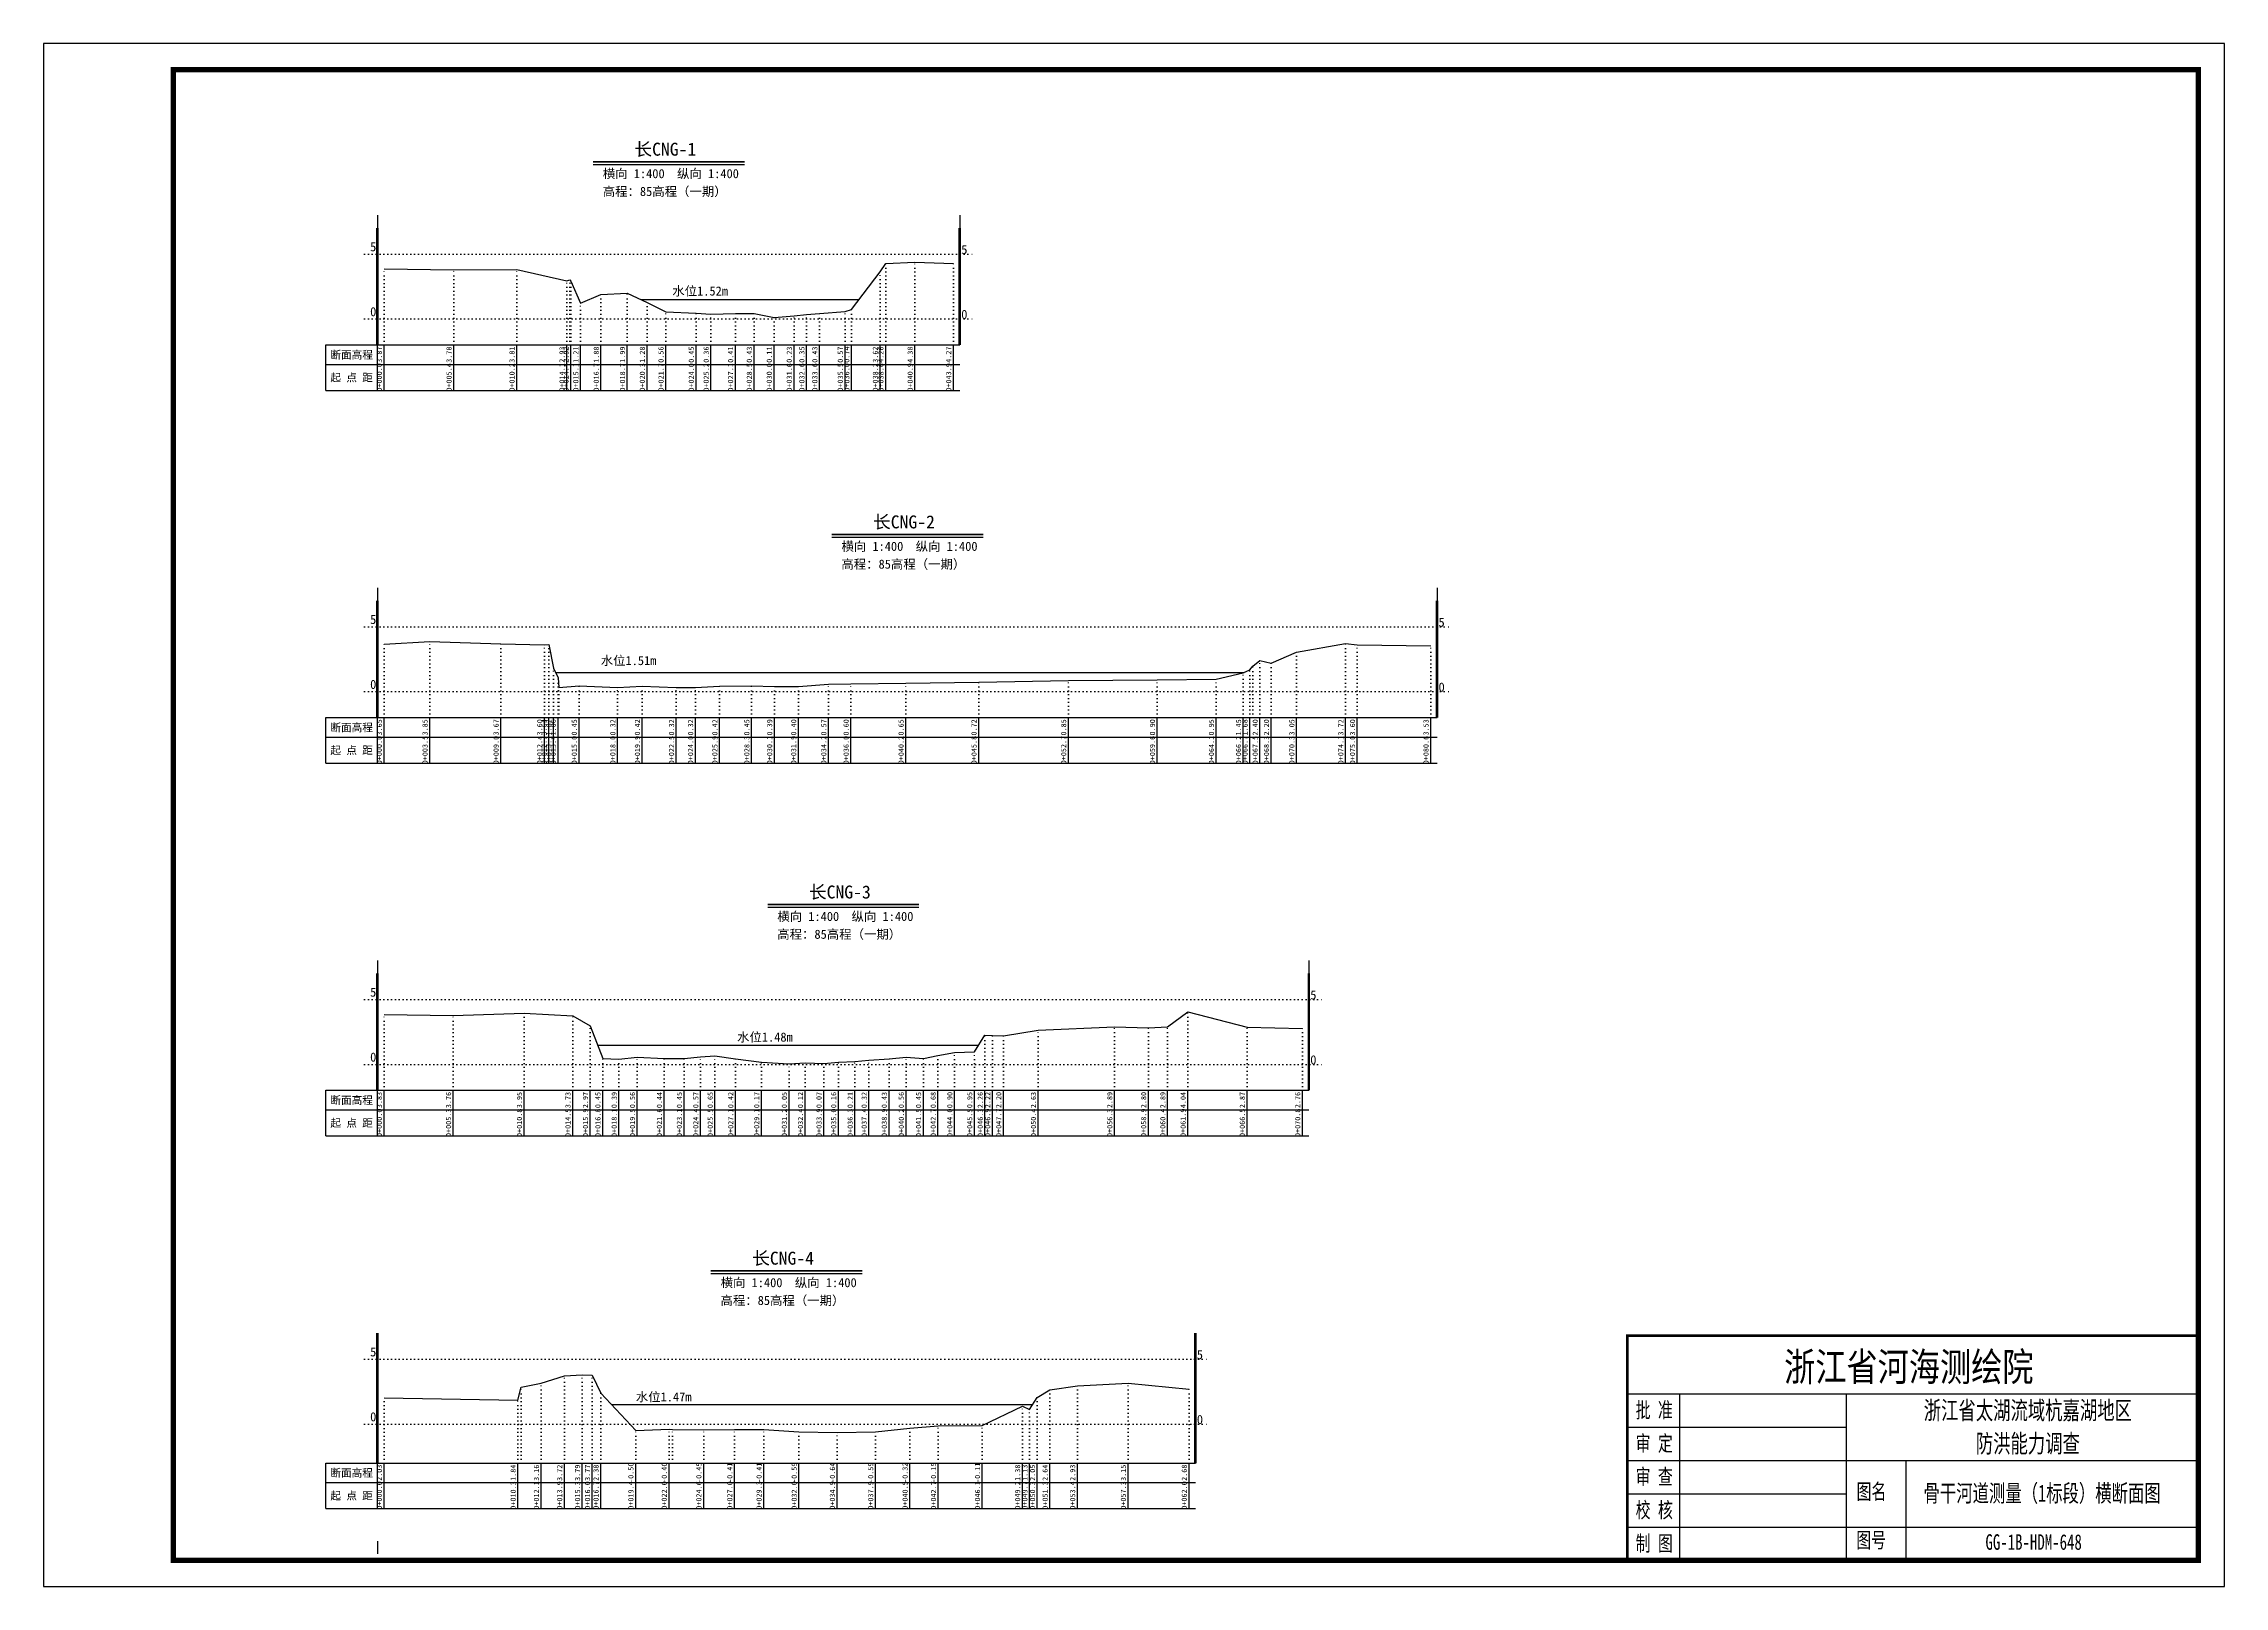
# Model space of a CAD drawing. Header units: millimetres. Extents: x 519117 to 520437, y 3371934 to 3372231.
# Drawn here: x 519116.5 to 519536.5, y 3371934.1 to 3372231.1 of the extents above; entities that cross this region are included whole.
import ezdxf
from ezdxf.enums import TextEntityAlignment as Align

# ---------------------------------------------------------------- set-up
doc = ezdxf.new("R2010")
doc.units = ezdxf.units.MM
doc.header["$LTSCALE"] = 0.4
doc.header["$MEASUREMENT"] = 0
doc.linetypes.add('X4', pattern=[1.6, 0, -1.6])
for name, color, linetype in [('DMX', 1, 'Continuous'), ('TEXT', 7, 'Continuous'), ('zdm1', 5, 'Continuous'), ('ZDMT5', 3, 'Continuous'), ('图框', 7, 'Continuous'), ('断面名称', 5, 'Continuous'), ('比例尺', 3, 'Continuous'), ('水位', 7, 'Continuous')]:
    doc.layers.add(name, color=color, linetype=linetype)
doc.styles.add('HDM', font='仿宋_GB2312.ttf')
doc.styles.add('tk2', font='SimSun.ttf', dxfattribs={"width": 0.8})

msp = doc.modelspace()

# ---------------------------------------------------------------- linework, layer by layer
at = {"lineweight": 100, "const_width": 0.5}
msp.add_lwpolyline([(519531.53, 3371982.35), (519421.53, 3371982.35), (519421.53, 3371939.06), (519531.53, 3371939.06), (519531.53, 3371982.35)], dxfattribs=at)
at = {"layer": 'DMX', "linetype": 'Continuous', "flags": 128}
for points in [[(519182.11, 3372187.74), (519195.53, 3372187.51), (519207.66, 3372187.59), (519217.28, 3372185.39), (519217.86, 3372185.59), (519218.06, 3372185.36), (519219.96, 3372181.09), (519223.88, 3372182.76), (519228.93, 3372183.04), (519232.76, 3372181.26), (519236.36, 3372179.46), (519242.18, 3372179.19), (519245.06, 3372178.96), (519249.76, 3372179.09), (519253.36, 3372179.14), (519257.21, 3372178.34), (519261.06, 3372178.64), (519263.48, 3372178.94), (519265.98, 3372179.14), (519265.98, 3372179.14), (519270.88, 3372179.49), (519272.13, 3372179.91), (519277.63, 3372187.11), (519278.71, 3372188.71), (519284.33, 3372189.01), (519291.76, 3372188.74)], [(519182.11, 3372115.44), (519190.91, 3372115.94), (519204.58, 3372115.49), (519212.98, 3372115.31), (519213.83, 3372115.41), (519214.76, 3372110.86), (519215.61, 3372108.96), (519215.78, 3372107.11), (519219.66, 3372107.44), (519227.08, 3372107.11), (519231.81, 3372107.36), (519238.38, 3372107.11), (519242.06, 3372107.11), (519246.73, 3372107.36), (519252.88, 3372107.44), (519257.28, 3372107.29), (519261.91, 3372107.31), (519267.71, 3372107.74), (519272.01, 3372107.81), (519282.58, 3372107.94), (519296.63, 3372108.11), (519313.91, 3372108.44), (519331.01, 3372108.56), (519342.36, 3372108.69), (519347.58, 3372109.94), (519348.83, 3372110.51), (519349.43, 3372111.19), (519350.78, 3372112.31), (519352.96, 3372111.81), (519357.86, 3372113.94), (519367.28, 3372115.61), (519369.53, 3372115.31), (519383.68, 3372115.14)], [(519182.11, 3372044.14), (519195.43, 3372043.96), (519209.08, 3372044.44), (519218.43, 3372043.89), (519221.81, 3372041.99), (519224.21, 3372035.69), (519227.33, 3372035.54), (519230.86, 3372035.96), (519236.03, 3372035.66), (519239.88, 3372035.69), (519243.06, 3372035.99), (519245.83, 3372036.19), (519249.78, 3372035.61), (519254.78, 3372034.99), (519260.11, 3372034.69), (519263.21, 3372034.86), (519266.78, 3372034.74), (519269.61, 3372034.96), (519272.78, 3372035.09), (519275.48, 3372035.36), (519279.36, 3372035.64), (519282.63, 3372035.96), (519285.96, 3372035.69), (519288.78, 3372036.26), (519291.98, 3372036.81), (519295.81, 3372036.94), (519297.83, 3372040.21), (519299.28, 3372040.11), (519301.41, 3372040.06), (519308.08, 3372041.14), (519322.78, 3372041.79), (519329.31, 3372041.56), (519333.01, 3372041.79), (519336.91, 3372044.66), (519348.31, 3372041.74), (519358.98, 3372041.46)], [(519182.11, 3371970.39), (519207.88, 3371969.91), (519208.51, 3371972.39), (519212.36, 3371973.21), (519216.83, 3371974.61), (519220.28, 3371974.79), (519222.21, 3371974.74), (519223.83, 3371971.26), (519230.56, 3371964.06), (519236.98, 3371964.31), (519237.66, 3371964.29), (519243.66, 3371964.19), (519249.61, 3371964.29), (519255.23, 3371964.29), (519262.01, 3371963.84), (519269.36, 3371963.71), (519276.73, 3371963.84), (519283.36, 3371964.51), (519288.83, 3371964.94), (519297.31, 3371965.04), (519305.03, 3371968.76), (519306.43, 3371968.14), (519307.91, 3371970.44), (519310.33, 3371971.91), (519315.63, 3371972.64), (519325.41, 3371973.19), (519337.13, 3371972.01)]]:
    msp.add_lwpolyline(points, dxfattribs=at)
at = {"layer": 'TEXT', "color": 0}
for p, q in [((519421.53, 3371971.15, 0), (519531.53, 3371971.15, 0)), ((519431.62, 3371971.15, 0), (519431.62, 3371945.48, 0)), ((519463.7, 3371971.15, 0), (519463.7, 3371945.48, 0)), ((519421.53, 3371964.73, 0), (519463.7, 3371964.73, 0)), ((519421.53, 3371958.31, 0), (519463.7, 3371958.31, 0)), ((519463.7, 3371958.31, 0), (519531.53, 3371958.31, 0)), ((519475.18, 3371958.31, 0), (519475.18, 3371939.06, 0)), ((519421.53, 3371951.9, 0), (519463.7, 3371951.9, 0)), ((519421.53, 3371945.48, 0), (519531.53, 3371945.48, 0)), ((519431.62, 3371945.48, 0), (519431.62, 3371939.06, 0)), ((519463.7, 3371945.48, 0), (519463.7, 3371939.06, 0))]:
    msp.add_line(p, q, dxfattribs=at)
at = {"layer": 'zdm1', "linetype": 'Continuous'}
for p, q in [((519180.73, 3372173.06), (519180.73, 3372195.56)), ((519180.98, 3372173.06), (519180.98, 3372195.56)), ((519292.88, 3372173.06), (519292.88, 3372195.56)), ((519293.13, 3372173.06), (519293.13, 3372195.56)), ((519170.86, 3372164.31), (519170.86, 3372173.06)), ((519170.86, 3372173.06), (519182.11, 3372173.06)), ((519180.86, 3372164.31), (519180.86, 3372173.06)), ((519182.11, 3372173.06), (519293.01, 3372173.06)), ((519170.86, 3372169.31), (519293.01, 3372169.31)), ((519170.86, 3372164.31), (519293.01, 3372164.31)), ((519180.73, 3372101.31), (519180.73, 3372123.81)), ((519180.98, 3372101.31), (519180.98, 3372123.81)), ((519384.81, 3372101.31), (519384.81, 3372123.81)), ((519385.06, 3372101.31), (519385.06, 3372123.81)), ((519170.86, 3372092.56), (519170.86, 3372101.31)), ((519170.86, 3372101.31), (519182.11, 3372101.31)), ((519180.86, 3372092.56), (519180.86, 3372101.31)), ((519182.11, 3372101.31), (519384.93, 3372101.31)), ((519170.86, 3372097.56), (519384.93, 3372097.56)), ((519170.86, 3372092.56), (519384.93, 3372092.56)), ((519180.73, 3372029.56), (519180.73, 3372052.06)), ((519180.98, 3372029.56), (519180.98, 3372052.06)), ((519360.11, 3372029.56), (519360.11, 3372052.06)), ((519360.36, 3372029.56), (519360.36, 3372052.06)), ((519170.86, 3372020.81), (519170.86, 3372029.56)), ((519170.86, 3372029.56), (519182.11, 3372029.56)), ((519180.86, 3372020.81), (519180.86, 3372029.56)), ((519182.11, 3372029.56), (519360.23, 3372029.56)), ((519170.86, 3372025.81), (519360.23, 3372025.81)), ((519170.86, 3372020.81), (519360.23, 3372020.81)), ((519180.73, 3371957.81), (519180.73, 3371982.81)), ((519180.98, 3371957.81), (519180.98, 3371982.81)), ((519338.26, 3371957.81), (519338.26, 3371982.81)), ((519338.51, 3371957.81), (519338.51, 3371982.81)), ((519170.86, 3371949.06), (519170.86, 3371957.81)), ((519170.86, 3371957.81), (519182.11, 3371957.81)), ((519180.86, 3371949.06), (519180.86, 3371957.81)), ((519182.11, 3371957.81), (519338.38, 3371957.81)), ((519170.86, 3371954.06), (519338.38, 3371954.06)), ((519170.86, 3371949.06), (519338.38, 3371949.06))]:
    msp.add_line(p, q, dxfattribs=at)
at = {"layer": 'zdm1', "linetype": 'X4'}
for p, q in [((519178.36, 3372190.56), (519295.51, 3372190.56)), ((519178.36, 3372178.06), (519295.51, 3372178.06)), ((519178.36, 3372118.81), (519387.43, 3372118.81)), ((519178.36, 3372106.31), (519387.43, 3372106.31)), ((519178.36, 3372047.06), (519362.73, 3372047.06)), ((519178.36, 3372034.56), (519362.73, 3372034.56)), ((519178.36, 3371977.81), (519340.88, 3371977.81)), ((519178.36, 3371965.31), (519340.88, 3371965.31))]:
    msp.add_line(p, q, dxfattribs=at)
at = {"layer": 'zdm1', "linetype": 'Continuous', "flags": 128}
for points in [[(519180.86, 3372195.56, 0.25, 0.25, 0), (519180.86, 3372198.06, 0.25, 0.25, 0)], [(519293.01, 3372195.56, 0.25, 0.25, 0), (519293.01, 3372198.06, 0.25, 0.25, 0)], [(519180.86, 3372190.56, 0.25, 0.25, 0), (519180.86, 3372193.06, 0.25, 0.25, 0)], [(519293.01, 3372190.56, 0.25, 0.25, 0), (519293.01, 3372193.06, 0.25, 0.25, 0)], [(519180.86, 3372185.56, 0.25, 0.25, 0), (519180.86, 3372188.06, 0.25, 0.25, 0)], [(519293.01, 3372185.56, 0.25, 0.25, 0), (519293.01, 3372188.06, 0.25, 0.25, 0)], [(519180.86, 3372180.56, 0.25, 0.25, 0), (519180.86, 3372183.06, 0.25, 0.25, 0)], [(519293.01, 3372180.56, 0.25, 0.25, 0), (519293.01, 3372183.06, 0.25, 0.25, 0)], [(519180.86, 3372175.56, 0.25, 0.25, 0), (519180.86, 3372178.06, 0.25, 0.25, 0)], [(519293.01, 3372175.56, 0.25, 0.25, 0), (519293.01, 3372178.06, 0.25, 0.25, 0)], [(519180.86, 3372123.81, 0.25, 0.25, 0), (519180.86, 3372126.31, 0.25, 0.25, 0)], [(519384.93, 3372123.81, 0.25, 0.25, 0), (519384.93, 3372126.31, 0.25, 0.25, 0)], [(519180.86, 3372118.81, 0.25, 0.25, 0), (519180.86, 3372121.31, 0.25, 0.25, 0)], [(519384.93, 3372118.81, 0.25, 0.25, 0), (519384.93, 3372121.31, 0.25, 0.25, 0)], [(519180.86, 3372113.81, 0.25, 0.25, 0), (519180.86, 3372116.31, 0.25, 0.25, 0)], [(519384.93, 3372113.81, 0.25, 0.25, 0), (519384.93, 3372116.31, 0.25, 0.25, 0)], [(519180.86, 3372108.81, 0.25, 0.25, 0), (519180.86, 3372111.31, 0.25, 0.25, 0)], [(519384.93, 3372108.81, 0.25, 0.25, 0), (519384.93, 3372111.31, 0.25, 0.25, 0)], [(519180.86, 3372103.81, 0.25, 0.25, 0), (519180.86, 3372106.31, 0.25, 0.25, 0)], [(519384.93, 3372103.81, 0.25, 0.25, 0), (519384.93, 3372106.31, 0.25, 0.25, 0)], [(519180.86, 3372052.06, 0.25, 0.25, 0), (519180.86, 3372054.56, 0.25, 0.25, 0)], [(519360.23, 3372052.06, 0.25, 0.25, 0), (519360.23, 3372054.56, 0.25, 0.25, 0)], [(519180.86, 3372047.06, 0.25, 0.25, 0), (519180.86, 3372049.56, 0.25, 0.25, 0)], [(519360.23, 3372047.06, 0.25, 0.25, 0), (519360.23, 3372049.56, 0.25, 0.25, 0)], [(519180.86, 3372042.06, 0.25, 0.25, 0), (519180.86, 3372044.56, 0.25, 0.25, 0)], [(519360.23, 3372042.06, 0.25, 0.25, 0), (519360.23, 3372044.56, 0.25, 0.25, 0)], [(519180.86, 3372037.06, 0.25, 0.25, 0), (519180.86, 3372039.56, 0.25, 0.25, 0)], [(519360.23, 3372037.06, 0.25, 0.25, 0), (519360.23, 3372039.56, 0.25, 0.25, 0)], [(519180.86, 3372032.06, 0.25, 0.25, 0), (519180.86, 3372034.56, 0.25, 0.25, 0)], [(519360.23, 3372032.06, 0.25, 0.25, 0), (519360.23, 3372034.56, 0.25, 0.25, 0)], [(519180.86, 3371980.31, 0.25, 0.25, 0), (519180.86, 3371982.81, 0.25, 0.25, 0)], [(519338.38, 3371980.31, 0.25, 0.25, 0), (519338.38, 3371982.81, 0.25, 0.25, 0)], [(519180.86, 3371975.31, 0.25, 0.25, 0), (519180.86, 3371977.81, 0.25, 0.25, 0)], [(519338.38, 3371975.31, 0.25, 0.25, 0), (519338.38, 3371977.81, 0.25, 0.25, 0)], [(519180.86, 3371970.31, 0.25, 0.25, 0), (519180.86, 3371972.81, 0.25, 0.25, 0)], [(519338.38, 3371970.31, 0.25, 0.25, 0), (519338.38, 3371972.81, 0.25, 0.25, 0)], [(519180.86, 3371965.31, 0.25, 0.25, 0), (519180.86, 3371967.81, 0.25, 0.25, 0)], [(519338.38, 3371965.31, 0.25, 0.25, 0), (519338.38, 3371967.81, 0.25, 0.25, 0)], [(519180.86, 3371960.31, 0.25, 0.25, 0), (519180.86, 3371962.81, 0.25, 0.25, 0)], [(519338.38, 3371960.31, 0.25, 0.25, 0), (519338.38, 3371962.81, 0.25, 0.25, 0)], [(519180.86, 3371940.31, 0.25, 0.25, 0), (519180.86, 3371942.81, 0.25, 0.25, 0)]]:
    msp.add_lwpolyline(points, format="xyseb", dxfattribs=at)
at = {"layer": 'ZDMT5', "linetype": 'X4'}
for p, q in [((519278.71, 3372173.06), (519278.71, 3372188.71)), ((519284.33, 3372173.06), (519284.33, 3372189.01)), ((519291.76, 3372173.06), (519291.76, 3372188.74)), ((519182.11, 3372173.06), (519182.11, 3372187.74)), ((519195.53, 3372173.06), (519195.53, 3372187.51)), ((519207.66, 3372173.06), (519207.66, 3372187.59)), ((519217.28, 3372173.06), (519217.28, 3372185.39)), ((519217.86, 3372173.06), (519217.86, 3372185.59)), ((519218.06, 3372173.06), (519218.06, 3372185.36)), ((519277.63, 3372173.06), (519277.63, 3372187.11)), ((519219.96, 3372173.06), (519219.96, 3372181.09)), ((519223.88, 3372173.06), (519223.88, 3372182.76)), ((519228.93, 3372173.06), (519228.93, 3372183.04)), ((519232.76, 3372173.06), (519232.76, 3372181.26)), ((519236.36, 3372173.06), (519236.36, 3372179.46)), ((519242.18, 3372173.06), (519242.18, 3372179.19)), ((519245.06, 3372173.06), (519245.06, 3372178.96)), ((519249.76, 3372173.06), (519249.76, 3372179.09)), ((519253.36, 3372173.06), (519253.36, 3372179.14)), ((519257.21, 3372173.06), (519257.21, 3372178.34)), ((519261.06, 3372173.06), (519261.06, 3372178.64)), ((519263.48, 3372173.06), (519263.48, 3372178.94)), ((519265.98, 3372173.06), (519265.98, 3372179.14)), ((519270.88, 3372173.06), (519270.88, 3372179.49)), ((519272.13, 3372173.06), (519272.13, 3372179.91)), ((519182.11, 3372101.31), (519182.11, 3372115.44)), ((519190.91, 3372101.31), (519190.91, 3372115.94)), ((519204.58, 3372101.31), (519204.58, 3372115.49)), ((519212.98, 3372101.31), (519212.98, 3372115.31)), ((519213.83, 3372101.31), (519213.83, 3372115.41)), ((519357.86, 3372101.31), (519357.86, 3372113.94)), ((519367.28, 3372101.31), (519367.28, 3372115.61)), ((519369.53, 3372101.31), (519369.53, 3372115.31)), ((519383.68, 3372101.31), (519383.68, 3372115.14)), ((519214.76, 3372101.31), (519214.76, 3372110.86)), ((519215.61, 3372101.31), (519215.61, 3372108.96)), ((519342.36, 3372101.31), (519342.36, 3372108.69)), ((519347.58, 3372101.31), (519347.58, 3372109.94)), ((519348.83, 3372101.31), (519348.83, 3372110.51)), ((519349.43, 3372101.31), (519349.43, 3372111.19)), ((519350.78, 3372101.31), (519350.78, 3372112.31)), ((519352.96, 3372101.31), (519352.96, 3372111.81)), ((519215.78, 3372101.31), (519215.78, 3372107.11)), ((519219.66, 3372101.31), (519219.66, 3372107.44)), ((519227.08, 3372101.31), (519227.08, 3372107.11)), ((519231.81, 3372101.31), (519231.81, 3372107.36)), ((519238.38, 3372101.31), (519238.38, 3372107.11)), ((519242.06, 3372101.31), (519242.06, 3372107.11)), ((519246.73, 3372101.31), (519246.73, 3372107.36)), ((519252.88, 3372101.31), (519252.88, 3372107.44)), ((519257.28, 3372101.31), (519257.28, 3372107.29)), ((519261.91, 3372101.31), (519261.91, 3372107.31)), ((519267.71, 3372101.31), (519267.71, 3372107.74)), ((519272.01, 3372101.31), (519272.01, 3372107.81)), ((519282.58, 3372101.31), (519282.58, 3372107.94)), ((519296.63, 3372101.31), (519296.63, 3372108.11)), ((519313.91, 3372101.31), (519313.91, 3372108.44)), ((519331.01, 3372101.31), (519331.01, 3372108.56)), ((519182.11, 3372029.56), (519182.11, 3372044.14)), ((519195.43, 3372029.56), (519195.43, 3372043.96)), ((519209.08, 3372029.56), (519209.08, 3372044.44)), ((519218.43, 3372029.56), (519218.43, 3372043.89)), ((519221.81, 3372029.56), (519221.81, 3372041.99)), ((519322.78, 3372029.56), (519322.78, 3372041.79)), ((519329.31, 3372029.56), (519329.31, 3372041.56)), ((519333.01, 3372029.56), (519333.01, 3372041.79)), ((519336.91, 3372029.56), (519336.91, 3372044.66)), ((519348.31, 3372029.56), (519348.31, 3372041.74)), ((519358.98, 3372029.56), (519358.98, 3372041.46)), ((519297.83, 3372029.56), (519297.83, 3372040.21)), ((519299.28, 3372029.56), (519299.28, 3372040.11)), ((519301.41, 3372029.56), (519301.41, 3372040.06)), ((519308.08, 3372029.56), (519308.08, 3372041.14)), ((519224.21, 3372029.56), (519224.21, 3372035.69)), ((519227.33, 3372029.56), (519227.33, 3372035.54)), ((519230.86, 3372029.56), (519230.86, 3372035.96)), ((519236.03, 3372029.56), (519236.03, 3372035.66)), ((519239.88, 3372029.56), (519239.88, 3372035.69)), ((519243.06, 3372029.56), (519243.06, 3372035.99)), ((519245.83, 3372029.56), (519245.83, 3372036.19)), ((519249.78, 3372029.56), (519249.78, 3372035.61)), ((519254.78, 3372029.56), (519254.78, 3372034.99)), ((519260.11, 3372029.56), (519260.11, 3372034.69)), ((519263.21, 3372029.56), (519263.21, 3372034.86)), ((519266.78, 3372029.56), (519266.78, 3372034.74)), ((519269.61, 3372029.56), (519269.61, 3372034.96)), ((519272.78, 3372029.56), (519272.78, 3372035.09)), ((519275.48, 3372029.56), (519275.48, 3372035.36)), ((519279.36, 3372029.56), (519279.36, 3372035.64)), ((519282.63, 3372029.56), (519282.63, 3372035.96)), ((519285.96, 3372029.56), (519285.96, 3372035.69)), ((519288.78, 3372029.56), (519288.78, 3372036.26)), ((519291.98, 3372029.56), (519291.98, 3372036.81)), ((519295.81, 3372029.56), (519295.81, 3372036.94)), ((519216.83, 3371957.81), (519216.83, 3371974.61)), ((519220.28, 3371957.81), (519220.28, 3371974.79)), ((519222.21, 3371957.81), (519222.21, 3371974.74)), ((519182.11, 3371957.81), (519182.11, 3371970.39)), ((519208.51, 3371957.81), (519208.51, 3371972.39)), ((519212.36, 3371957.81), (519212.36, 3371973.21)), ((519223.83, 3371957.81), (519223.83, 3371971.26)), ((519307.91, 3371957.81), (519307.91, 3371970.44)), ((519310.33, 3371957.81), (519310.33, 3371971.91)), ((519315.63, 3371957.81), (519315.63, 3371972.64)), ((519325.41, 3371957.81), (519325.41, 3371973.19)), ((519337.13, 3371957.81), (519337.13, 3371972.01)), ((519207.88, 3371957.81), (519207.88, 3371969.91)), ((519305.03, 3371957.81), (519305.03, 3371968.76)), ((519306.43, 3371957.81), (519306.43, 3371968.14)), ((519230.56, 3371957.81), (519230.56, 3371964.06)), ((519236.98, 3371957.81), (519236.98, 3371964.31)), ((519237.66, 3371957.81), (519237.66, 3371964.29)), ((519243.66, 3371957.81), (519243.66, 3371964.19)), ((519249.61, 3371957.81), (519249.61, 3371964.29)), ((519255.23, 3371957.81), (519255.23, 3371964.29)), ((519262.01, 3371957.81), (519262.01, 3371963.84)), ((519269.36, 3371957.81), (519269.36, 3371963.71)), ((519276.73, 3371957.81), (519276.73, 3371963.84)), ((519283.36, 3371957.81), (519283.36, 3371964.51)), ((519288.83, 3371957.81), (519288.83, 3371964.94)), ((519297.31, 3371957.81), (519297.31, 3371965.04))]:
    msp.add_line(p, q, dxfattribs=at)
at = {"layer": 'ZDMT5', "linetype": 'Continuous'}
for p, q in [((519182.11, 3372164.31), (519182.11, 3372173.06)), ((519195.53, 3372164.31), (519195.53, 3372173.06)), ((519207.66, 3372164.31), (519207.66, 3372173.06)), ((519217.28, 3372164.31), (519217.28, 3372173.06)), ((519218.06, 3372164.31), (519218.06, 3372173.06)), ((519219.96, 3372164.31), (519219.96, 3372173.06)), ((519223.88, 3372164.31), (519223.88, 3372173.06)), ((519228.93, 3372164.31), (519228.93, 3372173.06)), ((519232.76, 3372164.31), (519232.76, 3372173.06)), ((519236.36, 3372164.31), (519236.36, 3372173.06)), ((519242.18, 3372164.31), (519242.18, 3372173.06)), ((519245.06, 3372164.31), (519245.06, 3372173.06)), ((519249.76, 3372164.31), (519249.76, 3372173.06)), ((519253.36, 3372164.31), (519253.36, 3372173.06)), ((519257.21, 3372164.31), (519257.21, 3372173.06)), ((519261.06, 3372164.31), (519261.06, 3372173.06)), ((519263.48, 3372164.31), (519263.48, 3372173.06)), ((519265.98, 3372164.31), (519265.98, 3372173.06)), ((519270.88, 3372164.31), (519270.88, 3372173.06)), ((519272.13, 3372164.31), (519272.13, 3372173.06)), ((519277.63, 3372164.31), (519277.63, 3372173.06)), ((519278.71, 3372164.31), (519278.71, 3372173.06)), ((519284.33, 3372164.31), (519284.33, 3372173.06)), ((519291.76, 3372164.31), (519291.76, 3372173.06)), ((519182.11, 3372092.56), (519182.11, 3372101.31)), ((519190.91, 3372092.56), (519190.91, 3372101.31)), ((519204.58, 3372092.56), (519204.58, 3372101.31)), ((519212.98, 3372092.56), (519212.98, 3372101.31)), ((519213.83, 3372092.56), (519213.83, 3372101.31)), ((519214.76, 3372092.56), (519214.76, 3372101.31)), ((519215.61, 3372092.56), (519215.61, 3372101.31)), ((519219.66, 3372092.56), (519219.66, 3372101.31)), ((519227.08, 3372092.56), (519227.08, 3372101.31)), ((519231.81, 3372092.56), (519231.81, 3372101.31)), ((519238.38, 3372092.56), (519238.38, 3372101.31)), ((519242.06, 3372092.56), (519242.06, 3372101.31)), ((519246.73, 3372092.56), (519246.73, 3372101.31)), ((519252.88, 3372092.56), (519252.88, 3372101.31)), ((519257.28, 3372092.56), (519257.28, 3372101.31)), ((519261.91, 3372092.56), (519261.91, 3372101.31)), ((519267.71, 3372092.56), (519267.71, 3372101.31)), ((519272.01, 3372092.56), (519272.01, 3372101.31)), ((519282.58, 3372092.56), (519282.58, 3372101.31)), ((519296.63, 3372092.56), (519296.63, 3372101.31)), ((519313.91, 3372092.56), (519313.91, 3372101.31)), ((519331.01, 3372092.56), (519331.01, 3372101.31)), ((519342.36, 3372092.56), (519342.36, 3372101.31)), ((519347.58, 3372092.56), (519347.58, 3372101.31)), ((519348.83, 3372092.56), (519348.83, 3372101.31)), ((519350.78, 3372092.56), (519350.78, 3372101.31)), ((519352.96, 3372092.56), (519352.96, 3372101.31)), ((519357.86, 3372092.56), (519357.86, 3372101.31)), ((519367.28, 3372092.56), (519367.28, 3372101.31)), ((519369.53, 3372092.56), (519369.53, 3372101.31)), ((519383.68, 3372092.56), (519383.68, 3372101.31)), ((519182.11, 3372020.81), (519182.11, 3372029.56)), ((519195.43, 3372020.81), (519195.43, 3372029.56)), ((519209.08, 3372020.81), (519209.08, 3372029.56)), ((519218.43, 3372020.81), (519218.43, 3372029.56)), ((519221.81, 3372020.81), (519221.81, 3372029.56)), ((519224.21, 3372020.81), (519224.21, 3372029.56)), ((519227.33, 3372020.81), (519227.33, 3372029.56)), ((519230.86, 3372020.81), (519230.86, 3372029.56)), ((519236.03, 3372020.81), (519236.03, 3372029.56)), ((519239.88, 3372020.81), (519239.88, 3372029.56)), ((519243.06, 3372020.81), (519243.06, 3372029.56)), ((519245.83, 3372020.81), (519245.83, 3372029.56)), ((519249.78, 3372020.81), (519249.78, 3372029.56)), ((519254.78, 3372020.81), (519254.78, 3372029.56)), ((519260.11, 3372020.81), (519260.11, 3372029.56)), ((519263.21, 3372020.81), (519263.21, 3372029.56)), ((519266.78, 3372020.81), (519266.78, 3372029.56)), ((519269.61, 3372020.81), (519269.61, 3372029.56)), ((519272.78, 3372020.81), (519272.78, 3372029.56)), ((519275.48, 3372020.81), (519275.48, 3372029.56)), ((519279.36, 3372020.81), (519279.36, 3372029.56)), ((519282.63, 3372020.81), (519282.63, 3372029.56)), ((519285.96, 3372020.81), (519285.96, 3372029.56)), ((519288.78, 3372020.81), (519288.78, 3372029.56)), ((519291.98, 3372020.81), (519291.98, 3372029.56)), ((519295.81, 3372020.81), (519295.81, 3372029.56)), ((519297.83, 3372020.81), (519297.83, 3372029.56)), ((519299.28, 3372020.81), (519299.28, 3372029.56)), ((519301.41, 3372020.81), (519301.41, 3372029.56)), ((519308.08, 3372020.81), (519308.08, 3372029.56)), ((519322.78, 3372020.81), (519322.78, 3372029.56)), ((519329.31, 3372020.81), (519329.31, 3372029.56)), ((519333.01, 3372020.81), (519333.01, 3372029.56)), ((519336.91, 3372020.81), (519336.91, 3372029.56)), ((519348.31, 3372020.81), (519348.31, 3372029.56)), ((519358.98, 3372020.81), (519358.98, 3372029.56)), ((519182.11, 3371949.06), (519182.11, 3371957.81)), ((519207.88, 3371949.06), (519207.88, 3371957.81)), ((519212.36, 3371949.06), (519212.36, 3371957.81)), ((519216.83, 3371949.06), (519216.83, 3371957.81)), ((519220.28, 3371949.06), (519220.28, 3371957.81)), ((519222.21, 3371949.06), (519222.21, 3371957.81)), ((519223.83, 3371949.06), (519223.83, 3371957.81)), ((519230.56, 3371949.06), (519230.56, 3371957.81)), ((519236.98, 3371949.06), (519236.98, 3371957.81)), ((519243.66, 3371949.06), (519243.66, 3371957.81)), ((519249.61, 3371949.06), (519249.61, 3371957.81)), ((519255.23, 3371949.06), (519255.23, 3371957.81)), ((519262.01, 3371949.06), (519262.01, 3371957.81)), ((519269.36, 3371949.06), (519269.36, 3371957.81)), ((519276.73, 3371949.06), (519276.73, 3371957.81)), ((519283.36, 3371949.06), (519283.36, 3371957.81)), ((519288.83, 3371949.06), (519288.83, 3371957.81)), ((519297.31, 3371949.06), (519297.31, 3371957.81)), ((519305.03, 3371949.06), (519305.03, 3371957.81)), ((519306.43, 3371949.06), (519306.43, 3371957.81)), ((519307.91, 3371949.06), (519307.91, 3371957.81)), ((519310.33, 3371949.06), (519310.33, 3371957.81)), ((519315.63, 3371949.06), (519315.63, 3371957.81)), ((519325.41, 3371949.06), (519325.41, 3371957.81)), ((519337.13, 3371949.06), (519337.13, 3371957.81))]:
    msp.add_line(p, q, dxfattribs=at)
at = {"layer": '图框', "flags": 128}
msp.add_lwpolyline([(519116.53, 3371934.06), (519536.53, 3371934.06), (519536.53, 3372231.06), (519116.53, 3372231.06)], close=True, dxfattribs=at)
at = {"layer": '图框', "const_width": 1, "flags": 128}
msp.add_lwpolyline([(519141.53, 3371939.06), (519531.53, 3371939.06), (519531.53, 3372226.06), (519141.53, 3372226.06)], close=True, dxfattribs=at)
at = {"layer": '比例尺', "color": 3, "linetype": 'Continuous', "lineweight": 40}
for p, q in [((519222.37, 3372208.31), (519251.5, 3372208.31)), ((519268.33, 3372136.56), (519297.46, 3372136.56)), ((519255.98, 3372065.31), (519285.11, 3372065.31)), ((519245.06, 3371994.81), (519274.18, 3371994.81))]:
    msp.add_line(p, q, dxfattribs=at)
at = {"layer": '比例尺', "color": 3, "linetype": 'Continuous'}
for p, q in [((519222.37, 3372207.81), (519251.5, 3372207.81)), ((519268.33, 3372136.06), (519297.46, 3372136.06)), ((519255.98, 3372064.81), (519285.11, 3372064.81)), ((519245.06, 3371994.31), (519274.18, 3371994.31))]:
    msp.add_line(p, q, dxfattribs=at)
at = {"layer": '水位', "color": 6, "linetype": 'Continuous', "flags": 128}
for points in [[(519231.55, 3372181.82), (519273.59, 3372181.82)], [(519215.14, 3372110.02), (519347.75, 3372110.02)], [(519223.24, 3372038.24), (519296.61, 3372038.24)], [(519225.88, 3371969.07), (519307.03, 3371969.07)]]:
    msp.add_lwpolyline(points, dxfattribs=at)

# ---------------------------------------------------------------- texts
at = {"layer": 'TEXT', "color": 7, "ltscale": 8, "style": 'tk2'}
for tag, p, s, height, width in [('浙江省河海测绘院', (519451.75, 3371973.58, 0), '（单位名称）', 5.5, 0.8), ('批 准', (519423.15, 3371966.52, 0), '批准', 3, 0.7), ('审 定', (519423.15, 3371960.1, 0), '审定', 3, 0.7), ('审 查', (519423.15, 3371953.68, 0), '审 查', 3, 0.7), ('图名', (519465.69, 3371950.81, 0), '审查', 3, 0.7), ('校 核', (519423.15, 3371947.27, 0), '校 核', 3, 0.7), ('制 图', (519423.15, 3371940.85, 0), '制 图', 3, 0.7), ('图号', (519465.64, 3371941.48, 0), '图号', 3, 0.7)]:
    msp.add_attdef(tag, p, s, height=height, dxfattribs=dict(at, width=width))
at = {"layer": 'TEXT', "color": 0, "style": 'tk2', "width": 0.7}
for tag, text, height, p in [('浙江省太湖流域杭嘉湖地区', '浙江省太湖流域杭嘉湖地区', 3.5, (519498.68, 3371967.96, -206.67)), ('防洪能力调查', '防洪能力调查', 3.5, (519498.68, 3371961.57, -206.67)), ('骨干河道测量（1标段）横断面图', '骨干河道测量（1标段）横断面图', 3.3, (519501.43, 3371952, -206.67)), ('GG-1B-HDM-648', 'GG-1B-HDM-001', 3, (519499.8, 3371942.6, -206.67))]:
    msp.add_attdef(tag, text=text, height=height, dxfattribs=at).set_placement(p, align=Align.MIDDLE_CENTER)
at = {"layer": 'zdm1', "linetype": 'Continuous', "style": 'HDM'}
for s, p in [('5', (519180.61, 3372190.56)), ('0', (519180.61, 3372178.06)), ('5', (519180.61, 3372118.81)), ('0', (519180.61, 3372106.31)), ('5', (519180.61, 3372047.06)), ('0', (519180.61, 3372034.56)), ('5', (519180.61, 3371977.81)), ('0', (519180.61, 3371965.31))]:
    msp.add_text(s, height=1.75, dxfattribs=at).set_placement(p, align=Align.BOTTOM_RIGHT)
for s, p in [('5', (519293.26, 3372190.56)), ('0', (519293.26, 3372178.06)), ('5', (519385.18, 3372118.81)), ('0', (519385.18, 3372106.31)), ('5', (519360.48, 3372047.06)), ('0', (519360.48, 3372034.56)), ('5', (519338.63, 3371977.81)), ('0', (519338.63, 3371965.31))]:
    msp.add_text(s, height=1.75, dxfattribs=at).set_placement(p)
for s, p in [('断面高程', (519175.86, 3372171.19)), ('起 点 距', (519175.86, 3372166.81)), ('断面高程', (519175.86, 3372099.44)), ('起 点 距', (519175.86, 3372095.06)), ('断面高程', (519175.86, 3372027.69)), ('起 点 距', (519175.86, 3372023.31)), ('断面高程', (519175.86, 3371955.94)), ('起 点 距', (519175.86, 3371951.56))]:
    msp.add_text(s, height=1.5, dxfattribs=at).set_placement(p, align=Align.MIDDLE)
at = {"layer": 'ZDMT5', "linetype": 'Continuous', "style": 'HDM'}
for s, p in [('3.87', (519181.98, 3372171.19)), ('3.78', (519195.41, 3372171.19)), ('3.81', (519207.53, 3372171.19)), ('2.93', (519217.16, 3372171.19)), ('2.92', (519217.93, 3372171.19)), ('1.21', (519219.83, 3372171.19)), ('1.88', (519223.76, 3372171.19)), ('1.99', (519228.81, 3372171.19)), ('1.28', (519232.63, 3372171.19)), ('0.56', (519236.23, 3372171.19)), ('0.45', (519242.06, 3372171.19)), ('0.36', (519244.93, 3372171.19)), ('0.41', (519249.63, 3372171.19)), ('0.43', (519253.23, 3372171.19)), ('0.11', (519257.08, 3372171.19)), ('0.23', (519260.93, 3372171.19)), ('0.35', (519263.36, 3372171.19)), ('0.43', (519265.86, 3372171.19)), ('0.57', (519270.76, 3372171.19)), ('0.74', (519272.01, 3372171.19)), ('3.62', (519277.51, 3372171.19)), ('4.26', (519278.58, 3372171.19)), ('4.38', (519284.21, 3372171.19)), ('4.27', (519291.63, 3372171.19)), ('0+000.0', (519181.98, 3372166.81)), ('0+005.4', (519195.41, 3372166.81)), ('0+010.2', (519207.53, 3372166.81)), ('0+014.1', (519217.16, 3372166.81)), ('0+014.4', (519217.93, 3372166.81)), ('0+015.1', (519219.83, 3372166.81)), ('0+016.7', (519223.76, 3372166.81)), ('0+018.7', (519228.81, 3372166.81)), ('0+020.3', (519232.63, 3372166.81)), ('0+021.7', (519236.23, 3372166.81)), ('0+024.0', (519242.06, 3372166.81)), ('0+025.2', (519244.93, 3372166.81)), ('0+027.1', (519249.63, 3372166.81)), ('0+028.5', (519253.23, 3372166.81)), ('0+030.0', (519257.08, 3372166.81)), ('0+031.6', (519260.93, 3372166.81)), ('0+032.6', (519263.36, 3372166.81)), ('0+033.6', (519265.86, 3372166.81)), ('0+035.5', (519270.76, 3372166.81)), ('0+036.0', (519272.01, 3372166.81)), ('0+038.2', (519277.51, 3372166.81)), ('0+038.6', (519278.58, 3372166.81)), ('0+040.9', (519284.21, 3372166.81)), ('0+043.9', (519291.63, 3372166.81)), ('3.65', (519181.98, 3372099.44)), ('3.85', (519190.78, 3372099.44)), ('3.67', (519204.46, 3372099.44)), ('3.60', (519212.86, 3372099.44)), ('3.64', (519213.71, 3372099.44)), ('1.82', (519214.63, 3372099.44)), ('1.06', (519215.48, 3372099.44)), ('0.45', (519219.53, 3372099.44)), ('0.32', (519226.96, 3372099.44)), ('0.42', (519231.68, 3372099.44)), ('0.32', (519238.26, 3372099.44)), ('0.32', (519241.93, 3372099.44)), ('0.42', (519246.61, 3372099.44)), ('0.45', (519252.76, 3372099.44)), ('0.39', (519257.16, 3372099.44)), ('0.40', (519261.78, 3372099.44)), ('0.57', (519267.58, 3372099.44)), ('0.60', (519271.88, 3372099.44)), ('0.65', (519282.46, 3372099.44)), ('0.72', (519296.51, 3372099.44)), ('0.85', (519313.78, 3372099.44)), ('0.90', (519330.88, 3372099.44)), ('0.95', (519342.23, 3372099.44)), ('1.45', (519347.46, 3372099.44)), ('1.68', (519348.71, 3372099.44)), ('2.40', (519350.66, 3372099.44)), ('2.20', (519352.83, 3372099.44)), ('3.05', (519357.73, 3372099.44)), ('3.72', (519367.16, 3372099.44)), ('3.60', (519369.41, 3372099.44)), ('3.53', (519383.56, 3372099.44)), ('0+000.0', (519181.98, 3372095.06)), ('0+003.5', (519190.78, 3372095.06)), ('0+009.0', (519204.46, 3372095.06)), ('0+012.4', (519212.86, 3372095.06)), ('0+012.7', (519213.71, 3372095.06)), ('0+013.1', (519214.63, 3372095.06)), ('0+013.4', (519215.48, 3372095.06)), ('0+015.0', (519219.53, 3372095.06)), ('0+018.0', (519226.96, 3372095.06)), ('0+019.9', (519231.68, 3372095.06)), ('0+022.5', (519238.26, 3372095.06)), ('0+024.0', (519241.93, 3372095.06)), ('0+025.9', (519246.61, 3372095.06)), ('0+028.3', (519252.76, 3372095.06)), ('0+030.1', (519257.16, 3372095.06)), ('0+031.9', (519261.78, 3372095.06)), ('0+034.2', (519267.58, 3372095.06)), ('0+036.0', (519271.88, 3372095.06)), ('0+040.2', (519282.46, 3372095.06)), ('0+045.8', (519296.51, 3372095.06)), ('0+052.7', (519313.78, 3372095.06)), ('0+059.6', (519330.88, 3372095.06)), ('0+064.1', (519342.23, 3372095.06)), ('0+066.2', (519347.46, 3372095.06)), ('0+066.7', (519348.71, 3372095.06)), ('0+067.5', (519350.66, 3372095.06)), ('0+068.3', (519352.83, 3372095.06)), ('0+070.3', (519357.73, 3372095.06)), ('0+074.1', (519367.16, 3372095.06)), ('0+075.0', (519369.41, 3372095.06)), ('0+080.6', (519383.56, 3372095.06)), ('3.83', (519181.98, 3372027.69)), ('3.76', (519195.31, 3372027.69)), ('3.95', (519208.96, 3372027.69)), ('3.73', (519218.31, 3372027.69)), ('2.97', (519221.68, 3372027.69)), ('0.45', (519224.08, 3372027.69)), ('0.39', (519227.21, 3372027.69)), ('0.56', (519230.73, 3372027.69)), ('0.44', (519235.91, 3372027.69)), ('0.45', (519239.76, 3372027.69)), ('0.57', (519242.93, 3372027.69)), ('0.65', (519245.71, 3372027.69)), ('0.42', (519249.66, 3372027.69)), ('0.17', (519254.66, 3372027.69)), ('0.05', (519259.98, 3372027.69)), ('0.12', (519263.08, 3372027.69)), ('0.07', (519266.66, 3372027.69)), ('0.16', (519269.48, 3372027.69)), ('0.21', (519272.66, 3372027.69)), ('0.32', (519275.36, 3372027.69)), ('0.43', (519279.23, 3372027.69)), ('0.56', (519282.51, 3372027.69)), ('0.45', (519285.83, 3372027.69)), ('0.68', (519288.66, 3372027.69)), ('0.90', (519291.86, 3372027.69)), ('0.95', (519295.68, 3372027.69)), ('2.26', (519297.71, 3372027.69)), ('2.22', (519299.16, 3372027.69)), ('2.20', (519301.28, 3372027.69)), ('2.63', (519307.96, 3372027.69)), ('2.89', (519322.66, 3372027.69)), ('2.80', (519329.18, 3372027.69)), ('2.89', (519332.88, 3372027.69)), ('4.04', (519336.78, 3372027.69)), ('2.87', (519348.18, 3372027.69)), ('2.76', (519358.86, 3372027.69)), ('0+000.0', (519181.98, 3372023.31)), ('0+005.3', (519195.31, 3372023.31)), ('0+010.8', (519208.96, 3372023.31)), ('0+014.5', (519218.31, 3372023.31)), ('0+015.9', (519221.68, 3372023.31)), ('0+016.8', (519224.08, 3372023.31)), ('0+018.1', (519227.21, 3372023.31)), ('0+019.5', (519230.73, 3372023.31)), ('0+021.6', (519235.91, 3372023.31)), ('0+023.1', (519239.76, 3372023.31)), ('0+024.4', (519242.93, 3372023.31)), ('0+025.5', (519245.71, 3372023.31)), ('0+027.1', (519249.66, 3372023.31)), ('0+029.1', (519254.66, 3372023.31)), ('0+031.2', (519259.98, 3372023.31)), ('0+032.4', (519263.08, 3372023.31)), ('0+033.9', (519266.66, 3372023.31)), ('0+035.0', (519269.48, 3372023.31)), ('0+036.3', (519272.66, 3372023.31)), ('0+037.4', (519275.36, 3372023.31)), ('0+038.9', (519279.23, 3372023.31)), ('0+040.2', (519282.51, 3372023.31)), ('0+041.5', (519285.83, 3372023.31)), ('0+042.7', (519288.66, 3372023.31)), ('0+044.0', (519291.86, 3372023.31)), ('0+045.5', (519295.68, 3372023.31)), ('0+046.3', (519297.71, 3372023.31)), ('0+046.9', (519299.16, 3372023.31)), ('0+047.7', (519301.28, 3372023.31)), ('0+050.4', (519307.96, 3372023.31)), ('0+056.3', (519322.66, 3372023.31)), ('0+058.9', (519329.18, 3372023.31)), ('0+060.4', (519332.88, 3372023.31)), ('0+061.9', (519336.78, 3372023.31)), ('0+066.5', (519348.18, 3372023.31)), ('0+070.8', (519358.86, 3372023.31)), ('-0.50', (519230.43, 3371955.94)), ('-0.40', (519236.86, 3371955.94)), ('-0.45', (519243.53, 3371955.94)), ('-0.41', (519249.48, 3371955.94)), ('-0.41', (519255.11, 3371955.94)), ('-0.59', (519261.88, 3371955.94)), ('-0.64', (519269.23, 3371955.94)), ('-0.59', (519276.61, 3371955.94)), ('-0.32', (519283.23, 3371955.94)), ('-0.15', (519288.71, 3371955.94)), ('-0.11', (519297.18, 3371955.94)), ('2.03', (519181.98, 3371955.94)), ('0+000.0', (519181.98, 3371951.56)), ('1.84', (519207.76, 3371955.94)), ('0+010.3', (519207.76, 3371951.56)), ('0+012.1', (519212.23, 3371951.56)), ('3.16', (519212.23, 3371955.94)), ('3.72', (519216.71, 3371955.94)), ('0+013.9', (519216.71, 3371951.56)), ('3.79', (519220.16, 3371955.94)), ('0+015.3', (519220.16, 3371951.56)), ('3.77', (519222.08, 3371955.94)), ('0+016.0', (519222.08, 3371951.56)), ('2.38', (519223.71, 3371955.94)), ('0+016.7', (519223.71, 3371951.56)), ('0+019.4', (519230.43, 3371951.56)), ('0+022.0', (519236.86, 3371951.56)), ('0+024.6', (519243.53, 3371951.56)), ('0+027.0', (519249.48, 3371951.56)), ('0+029.3', (519255.11, 3371951.56)), ('0+032.0', (519261.88, 3371951.56)), ('0+034.9', (519269.23, 3371951.56)), ('0+037.9', (519276.61, 3371951.56)), ('0+040.5', (519283.23, 3371951.56)), ('0+042.7', (519288.71, 3371951.56)), ('0+046.1', (519297.18, 3371951.56)), ('1.38', (519304.91, 3371955.94)), ('0+049.2', (519304.91, 3371951.56)), ('1.13', (519306.31, 3371955.94)), ('0+049.7', (519306.31, 3371951.56)), ('2.05', (519307.78, 3371955.94)), ('0+050.3', (519307.78, 3371951.56)), ('2.64', (519310.21, 3371955.94)), ('0+051.3', (519310.21, 3371951.56)), ('2.93', (519315.51, 3371955.94)), ('0+053.4', (519315.51, 3371951.56)), ('3.15', (519325.28, 3371955.94)), ('0+057.3', (519325.28, 3371951.56)), ('2.68', (519337.01, 3371955.94)), ('0+062.0', (519337.01, 3371951.56))]:
    msp.add_text(s, height=1, rotation=90, dxfattribs=at).set_placement(p, align=Align.BOTTOM_CENTER)
at = {"layer": '断面名称', "color": 5, "linetype": 'Continuous', "style": 'HDM'}
for s, p in [('长CNG-1', (519236.27, 3372210.79)), ('长CNG-2', (519282.23, 3372139.04)), ('长CNG-3', (519269.88, 3372067.79)), ('长CNG-4', (519258.95, 3371997.29))]:
    msp.add_text(s, height=2.5, dxfattribs=at).set_placement(p, align=Align.MIDDLE)
at = {"layer": '比例尺', "color": 3, "linetype": 'Continuous', "style": 'HDM'}
for s, p in [('横向 1:400  纵向 1:400', (519250.44, 3372204.64)), ('高程：85高程（一期）', (519248.08, 3372201.21)), ('横向 1:400  纵向 1:400', (519296.4, 3372132.89)), ('高程：85高程（一期）', (519294.04, 3372129.46)), ('横向 1:400  纵向 1:400', (519284.05, 3372061.64)), ('高程：85高程（一期）', (519281.69, 3372058.21)), ('横向 1:400  纵向 1:400', (519273.13, 3371991.14)), ('高程：85高程（一期）', (519270.76, 3371987.71))]:
    msp.add_text(s, height=1.75, dxfattribs=at).set_placement(p, align=Align.BOTTOM_RIGHT)
at = {"layer": '水位', "color": 6, "linetype": 'Continuous', "style": 'HDM'}
for s, p in [('水位1.52m', (519242.97, 3372183.48)), ('水位1.51m', (519229.19, 3372112.34)), ('水位1.48m', (519255.45, 3372039.85)), ('水位1.47m', (519235.95, 3371970.58))]:
    msp.add_text(s, height=1.75, dxfattribs=at).set_placement(p, align=Align.MIDDLE)

doc.saveas('drawing.dxf')
